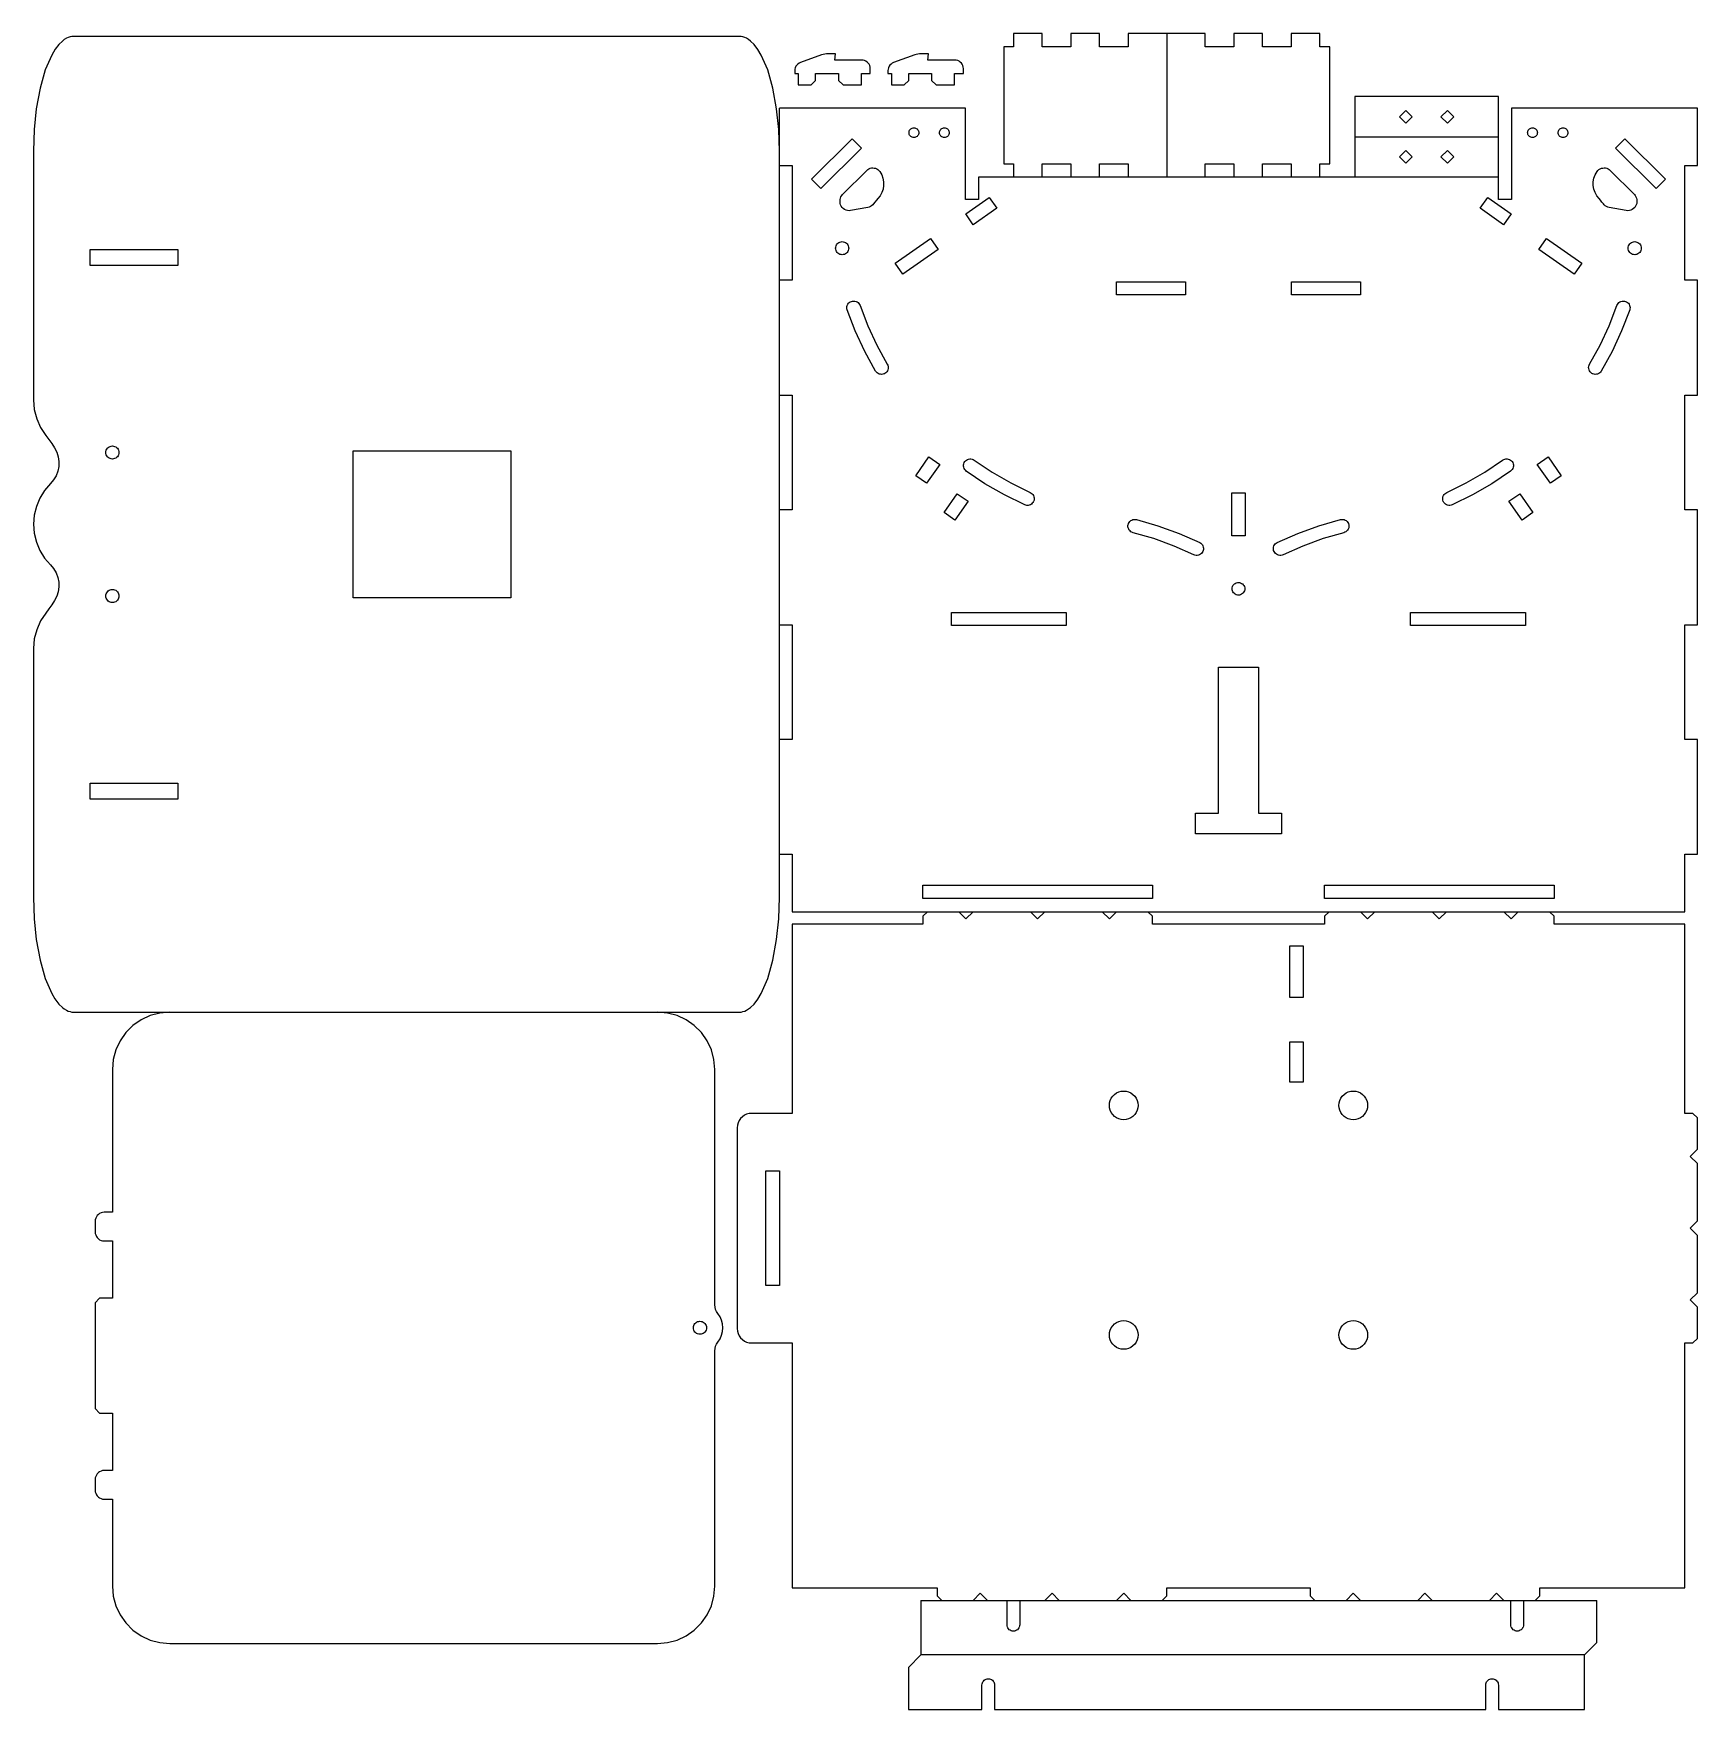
# Model space of a CAD drawing. Extents: x 1 to 369, y 1 to 372.
import ezdxf

# ---------------------------------------------------------------- set-up
doc = ezdxf.new("R2010")
doc.units = 0
doc.layers.add('SHEET_VIEW_1_DRAWING_1', color=7, linetype='CONTINUOUS')

msp = doc.modelspace()

# ---------------------------------------------------------------- linework, layer by layer
at = {"layer": 'SHEET_VIEW_1_DRAWING_1', "color": 5}
for p, q in [((8.67, 370.97), (8.27, 370.78)), ((9.09, 371.1), (8.67, 370.97)), ((9.49, 371.18), (9.09, 371.1)), ((9.89, 371.21), (9.49, 371.18)), ((157.21, 371.21), (9.89, 371.21)), ((157.61, 371.18), (157.21, 371.21)), ((158.01, 371.1), (157.61, 371.18)), ((158.43, 370.97), (158.01, 371.1)), ((158.83, 370.78), (158.43, 370.97)), ((224.27, 371.84), (217.92, 371.84)), ((217.92, 371.84), (217.92, 368.92)), ((224.27, 368.92), (224.27, 371.84)), ((230.62, 371.84), (230.62, 368.92)), ((236.97, 371.84), (230.62, 371.84)), ((236.97, 368.92), (236.97, 371.84)), ((251.83, 371.84), (243.32, 371.84)), ((243.32, 371.84), (243.32, 368.92)), ((251.83, 371.84), (251.83, 340.09)), ((260.33, 371.84), (251.83, 371.84)), ((260.33, 368.92), (260.33, 371.84)), ((273.03, 371.84), (266.68, 371.84)), ((266.68, 371.84), (266.68, 368.92)), ((273.03, 368.92), (273.03, 371.84)), ((285.73, 371.84), (279.38, 371.84)), ((279.38, 371.84), (279.38, 368.92)), ((285.73, 368.92), (285.73, 371.84)), ((5.8, 368.36), (5.03, 367.06)), ((6.62, 369.42), (5.8, 368.36)), ((7.39, 370.18), (6.62, 369.42)), ((7.81, 370.5), (7.39, 370.18)), ((8.27, 370.78), (7.81, 370.5)), ((159.28, 370.5), (158.83, 370.78)), ((159.71, 370.18), (159.28, 370.5)), ((160.48, 369.42), (159.71, 370.18)), ((161.35, 368.29), (160.48, 369.42)), ((162.07, 367.06), (161.35, 368.29)), ((175.77, 367.23), (175.42, 367.12)), ((176.14, 367.29), (175.77, 367.23)), ((176.5, 367.31), (176.14, 367.29)), ((178.48, 367.31), (176.5, 367.31)), ((178.36, 365.98), (178.48, 367.31)), ((196.4, 367.23), (196.04, 367.12)), ((196.76, 367.29), (196.4, 367.23)), ((197.13, 367.31), (196.76, 367.29)), ((199.1, 367.31), (197.13, 367.31)), ((198.98, 365.98), (199.1, 367.31)), ((215.76, 368.92), (215.76, 343.01)), ((217.92, 368.92), (215.76, 368.92)), ((230.62, 368.92), (224.27, 368.92)), ((243.32, 368.92), (236.97, 368.92)), ((266.68, 368.92), (260.33, 368.92)), ((279.38, 368.92), (273.03, 368.92)), ((287.89, 368.92), (285.73, 368.92)), ((287.89, 343.01), (287.89, 368.92)), ((3.6, 363.77), (2.45, 359.72)), ((5.03, 367.06), (3.6, 363.77)), ((163.5, 363.77), (162.07, 367.06)), ((164.64, 359.73), (163.5, 363.77)), ((169.53, 363.96), (169.5, 363.63)), ((169.5, 363.63), (169.5, 363)), ((169.61, 364.28), (169.53, 363.96)), ((169.75, 364.58), (169.61, 364.28)), ((169.94, 364.86), (169.75, 364.58)), ((170.18, 365.09), (169.94, 364.86)), ((170.45, 365.28), (170.18, 365.09)), ((170.75, 365.42), (170.45, 365.28)), ((175.42, 367.12), (170.75, 365.42)), ((184.29, 365.98), (178.36, 365.98)), ((184.62, 365.95), (184.29, 365.98)), ((184.95, 365.86), (184.62, 365.95)), ((185.25, 365.72), (184.95, 365.86)), ((185.52, 365.53), (185.25, 365.72)), ((185.75, 365.3), (185.52, 365.53)), ((185.94, 365.03), (185.75, 365.3)), ((186.08, 364.73), (185.94, 365.03)), ((186.17, 364.41), (186.08, 364.73)), ((186.2, 364.07), (186.17, 364.41)), ((186.2, 363), (186.2, 364.07)), ((190.15, 363.96), (190.12, 363.63)), ((190.12, 363.63), (190.12, 363)), ((190.24, 364.28), (190.15, 363.96)), ((190.38, 364.58), (190.24, 364.28)), ((190.57, 364.86), (190.38, 364.58)), ((190.8, 365.09), (190.57, 364.86)), ((191.07, 365.28), (190.8, 365.09)), ((191.38, 365.42), (191.07, 365.28)), ((196.04, 367.12), (191.38, 365.42)), ((204.92, 365.98), (198.98, 365.98)), ((205.25, 365.95), (204.92, 365.98)), ((205.57, 365.86), (205.25, 365.95)), ((205.87, 365.72), (205.57, 365.86)), ((206.14, 365.53), (205.87, 365.72)), ((206.38, 365.3), (206.14, 365.53)), ((206.57, 365.03), (206.38, 365.3)), ((206.71, 364.73), (206.57, 365.03)), ((206.79, 364.41), (206.71, 364.73)), ((206.82, 364.07), (206.79, 364.41)), ((206.82, 363), (206.82, 364.07)), ((2.45, 359.72), (1.62, 355.14)), ((165.48, 355.15), (164.64, 359.73)), ((169.5, 363), (170.28, 363)), ((170.28, 363), (170.28, 360.46)), ((170.28, 360.46), (173.09, 360.46)), ((173.09, 360.46), (174.09, 361.46)), ((174.09, 363), (179.17, 363)), ((174.09, 361.46), (174.09, 363)), ((179.17, 363), (179.17, 361.46)), ((179.17, 361.46), (180.17, 360.46)), ((180.17, 360.46), (184.25, 360.46)), ((184.25, 360.46), (184.25, 363)), ((184.25, 363), (186.2, 363)), ((190.12, 363), (190.91, 363)), ((190.91, 363), (190.91, 360.46)), ((190.91, 360.46), (193.72, 360.46)), ((193.72, 360.46), (194.72, 361.46)), ((194.72, 363), (199.79, 363)), ((194.72, 361.46), (194.72, 363)), ((199.79, 363), (199.79, 361.46)), ((199.79, 361.46), (200.79, 360.46)), ((200.79, 360.46), (204.87, 360.46)), ((204.87, 360.46), (204.87, 363)), ((204.87, 363), (206.82, 363)), ((325.22, 357.87), (293.47, 357.87)), ((293.47, 357.87), (293.47, 348.98)), ((325.22, 348.98), (325.22, 357.87)), ((1.62, 355.14), (1.16, 350.58)), ((165.94, 350.57), (165.48, 355.15)), ((207.26, 355.33), (166.1, 355.33)), ((166.1, 180.71), (166.1, 355.33)), ((207.26, 335.13), (207.26, 355.33)), ((303.34, 353.43), (304.76, 354.84)), ((304.76, 352.01), (303.34, 353.43)), ((304.76, 354.84), (306.17, 353.43)), ((306.17, 353.43), (304.76, 352.01)), ((312.52, 353.43), (313.94, 354.84)), ((313.94, 352.01), (312.52, 353.43)), ((313.94, 354.84), (315.35, 353.43)), ((315.35, 353.43), (313.94, 352.01)), ((369.3, 355.33), (328.14, 355.33)), ((328.14, 355.33), (328.14, 335.13)), ((369.3, 342.63), (369.3, 355.33)), ((1.16, 350.58), (1, 345.81)), ((166.1, 345.81), (165.94, 350.57)), ((194.78, 349.9), (194.79, 350.09)), ((194.79, 349.72), (194.78, 349.9)), ((194.79, 350.09), (194.84, 350.27)), ((194.84, 349.53), (194.79, 349.72)), ((194.84, 350.27), (194.92, 350.44)), ((194.92, 349.36), (194.84, 349.53)), ((194.92, 350.44), (195.03, 350.6)), ((195.03, 349.21), (194.92, 349.36)), ((195.03, 350.6), (195.16, 350.73)), ((195.16, 349.08), (195.03, 349.21)), ((195.16, 350.73), (195.32, 350.84)), ((195.32, 348.97), (195.16, 349.08)), ((195.32, 350.84), (195.49, 350.92)), ((195.49, 348.89), (195.32, 348.97)), ((195.49, 350.92), (195.67, 350.97)), ((195.67, 348.84), (195.49, 348.89)), ((195.67, 350.97), (195.86, 350.98)), ((195.86, 348.82), (195.67, 348.84)), ((195.86, 350.98), (196.05, 350.97)), ((196.05, 348.84), (195.86, 348.82)), ((196.05, 350.97), (196.23, 350.92)), ((196.23, 348.89), (196.05, 348.84)), ((196.23, 350.92), (196.4, 350.84)), ((196.4, 348.97), (196.23, 348.89)), ((196.4, 350.84), (196.55, 350.73)), ((196.55, 349.08), (196.4, 348.97)), ((196.55, 350.73), (196.68, 350.6)), ((196.68, 349.21), (196.55, 349.08)), ((196.68, 350.6), (196.79, 350.44)), ((196.79, 349.36), (196.68, 349.21)), ((196.79, 350.44), (196.87, 350.27)), ((196.87, 349.53), (196.79, 349.36)), ((196.87, 350.27), (196.92, 350.09)), ((196.92, 349.72), (196.87, 349.53)), ((196.92, 350.09), (196.94, 349.9)), ((196.94, 349.9), (196.92, 349.72)), ((201.53, 349.9), (201.55, 350.09)), ((201.55, 349.72), (201.53, 349.9)), ((201.55, 350.09), (201.6, 350.27)), ((201.6, 349.53), (201.55, 349.72)), ((201.6, 350.27), (201.68, 350.44)), ((201.68, 349.36), (201.6, 349.53)), ((201.68, 350.44), (201.79, 350.6)), ((201.79, 349.21), (201.68, 349.36)), ((201.79, 350.6), (201.92, 350.73)), ((201.92, 349.08), (201.79, 349.21)), ((201.92, 350.73), (202.07, 350.84)), ((202.07, 348.97), (201.92, 349.08)), ((202.07, 350.84), (202.24, 350.92)), ((202.24, 348.89), (202.07, 348.97)), ((202.24, 350.92), (202.43, 350.97)), ((202.43, 348.84), (202.24, 348.89)), ((202.43, 350.97), (202.61, 350.98)), ((202.61, 348.82), (202.43, 348.84)), ((202.61, 350.98), (202.8, 350.97)), ((202.8, 348.84), (202.61, 348.82)), ((202.8, 350.97), (202.98, 350.92)), ((202.98, 348.89), (202.8, 348.84)), ((202.98, 350.92), (203.15, 350.84)), ((203.15, 348.97), (202.98, 348.89)), ((203.15, 350.84), (203.31, 350.73)), ((203.31, 349.08), (203.15, 348.97)), ((203.31, 350.73), (203.44, 350.6)), ((203.44, 349.21), (203.31, 349.08)), ((203.44, 350.6), (203.55, 350.44)), ((203.55, 349.36), (203.44, 349.21)), ((203.55, 350.44), (203.63, 350.27)), ((203.63, 349.53), (203.55, 349.36)), ((203.63, 350.27), (203.68, 350.09)), ((203.68, 349.72), (203.63, 349.53)), ((203.68, 350.09), (203.69, 349.9)), ((203.69, 349.9), (203.68, 349.72)), ((293.47, 348.98), (293.47, 340.09)), ((293.47, 348.98), (325.22, 348.98)), ((325.22, 340.09), (325.22, 348.98)), ((331.71, 349.9), (331.72, 350.09)), ((331.72, 349.72), (331.71, 349.9)), ((331.72, 350.09), (331.77, 350.27)), ((331.77, 349.53), (331.72, 349.72)), ((331.77, 350.27), (331.85, 350.44)), ((331.85, 349.36), (331.77, 349.53)), ((331.85, 350.44), (331.96, 350.6)), ((331.96, 349.21), (331.85, 349.36)), ((331.96, 350.6), (332.09, 350.73)), ((332.09, 349.08), (331.96, 349.21)), ((332.09, 350.73), (332.25, 350.84)), ((332.25, 348.97), (332.09, 349.08)), ((332.25, 350.84), (332.42, 350.92)), ((332.42, 348.89), (332.25, 348.97)), ((332.42, 350.92), (332.6, 350.97)), ((332.6, 348.84), (332.42, 348.89)), ((332.6, 350.97), (332.79, 350.98)), ((332.79, 348.82), (332.6, 348.84)), ((332.79, 350.98), (332.97, 350.97)), ((332.97, 348.84), (332.79, 348.82)), ((332.97, 350.97), (333.16, 350.92)), ((333.16, 348.89), (332.97, 348.84)), ((333.16, 350.92), (333.33, 350.84)), ((333.33, 348.97), (333.16, 348.89)), ((333.33, 350.84), (333.48, 350.73)), ((333.48, 349.08), (333.33, 348.97)), ((333.48, 350.73), (333.61, 350.6)), ((333.61, 349.21), (333.48, 349.08)), ((333.61, 350.6), (333.72, 350.44)), ((333.72, 349.36), (333.61, 349.21)), ((333.72, 350.44), (333.8, 350.27)), ((333.8, 349.53), (333.72, 349.36)), ((333.8, 350.27), (333.85, 350.09)), ((333.85, 349.72), (333.8, 349.53)), ((333.85, 350.09), (333.87, 349.9)), ((333.87, 349.9), (333.85, 349.72)), ((338.46, 349.9), (338.48, 350.09)), ((338.48, 349.72), (338.46, 349.9)), ((338.48, 350.09), (338.53, 350.27)), ((338.53, 349.53), (338.48, 349.72)), ((338.53, 350.27), (338.61, 350.44)), ((338.61, 349.36), (338.53, 349.53)), ((338.61, 350.44), (338.72, 350.6)), ((338.72, 349.21), (338.61, 349.36)), ((338.72, 350.6), (338.85, 350.73)), ((338.85, 349.08), (338.72, 349.21)), ((338.85, 350.73), (339, 350.84)), ((339, 348.97), (338.85, 349.08)), ((339, 350.84), (339.17, 350.92)), ((339.17, 348.89), (339, 348.97)), ((339.17, 350.92), (339.35, 350.97)), ((339.35, 348.84), (339.17, 348.89)), ((339.35, 350.97), (339.54, 350.98)), ((339.54, 348.82), (339.35, 348.84)), ((339.54, 350.98), (339.73, 350.97)), ((339.73, 348.84), (339.54, 348.82)), ((339.73, 350.97), (339.91, 350.92)), ((339.91, 348.89), (339.73, 348.84)), ((339.91, 350.92), (340.08, 350.84)), ((340.08, 348.97), (339.91, 348.89)), ((340.08, 350.84), (340.24, 350.73)), ((340.24, 349.08), (340.08, 348.97)), ((340.24, 350.73), (340.37, 350.6)), ((340.37, 349.21), (340.24, 349.08)), ((340.37, 350.6), (340.48, 350.44)), ((340.48, 349.36), (340.37, 349.21)), ((340.48, 350.44), (340.56, 350.27)), ((340.56, 349.53), (340.48, 349.36)), ((340.56, 350.27), (340.61, 350.09)), ((340.61, 349.72), (340.56, 349.53)), ((340.61, 350.09), (340.62, 349.9)), ((340.62, 349.9), (340.61, 349.72)), ((1, 345.81), (1, 290.75)), ((173.21, 339.59), (182.19, 348.57)), ((184.25, 346.5), (175.27, 337.52)), ((182.19, 348.57), (184.25, 346.5)), ((303.34, 344.54), (304.76, 345.95)), ((304.76, 345.95), (306.17, 344.54)), ((312.52, 344.54), (313.94, 345.95)), ((313.94, 345.95), (315.35, 344.54)), ((351.15, 346.5), (353.21, 348.57)), ((360.13, 337.52), (351.15, 346.5)), ((353.21, 348.57), (362.19, 339.59)), ((166.1, 342.63), (168.89, 342.63)), ((168.89, 342.63), (168.89, 317.23)), ((180.07, 336.21), (185.41, 341.55)), ((185.41, 341.55), (185.64, 341.75)), ((185.64, 341.75), (185.9, 341.9)), ((185.9, 341.9), (186.18, 342.02)), ((186.18, 342.02), (186.48, 342.09)), ((186.48, 342.09), (186.78, 342.11)), ((186.78, 342.11), (187.08, 342.08)), ((187.08, 342.08), (187.37, 342.01)), ((187.37, 342.01), (187.65, 341.89)), ((187.65, 341.89), (187.9, 341.73)), ((187.9, 341.73), (188.13, 341.53)), ((188.13, 341.53), (188.32, 341.3)), ((188.32, 341.3), (188.73, 340.59)), ((215.76, 343.01), (217.92, 343.01)), ((217.92, 343.01), (217.92, 340.09)), ((224.27, 340.09), (224.27, 343.01)), ((224.27, 343.01), (230.62, 343.01)), ((230.62, 343.01), (230.62, 340.09)), ((236.97, 343.01), (243.32, 343.01)), ((236.97, 340.09), (236.97, 343.01)), ((243.32, 343.01), (243.32, 340.09)), ((260.33, 343.01), (266.68, 343.01)), ((260.33, 340.09), (260.33, 343.01)), ((266.68, 343.01), (266.68, 340.09)), ((273.03, 340.09), (273.03, 343.01)), ((273.03, 343.01), (279.38, 343.01)), ((279.38, 343.01), (279.38, 340.09)), ((285.73, 340.09), (285.73, 343.01)), ((285.73, 343.01), (287.89, 343.01)), ((304.76, 343.12), (303.34, 344.54)), ((306.17, 344.54), (304.76, 343.12)), ((313.94, 343.12), (312.52, 344.54)), ((315.35, 344.54), (313.94, 343.12)), ((346.67, 340.59), (347.08, 341.3)), ((347.08, 341.3), (347.27, 341.53)), ((347.27, 341.53), (347.5, 341.73)), ((347.5, 341.73), (347.75, 341.89)), ((347.75, 341.89), (348.03, 342.01)), ((348.03, 342.01), (348.32, 342.08)), ((348.32, 342.08), (348.62, 342.11)), ((348.62, 342.11), (348.92, 342.09)), ((348.92, 342.09), (349.22, 342.02)), ((349.22, 342.02), (349.5, 341.9)), ((349.5, 341.9), (349.76, 341.75)), ((349.76, 341.75), (349.99, 341.55)), ((349.99, 341.55), (355.33, 336.21)), ((366.51, 342.63), (369.3, 342.63)), ((366.51, 317.23), (366.51, 342.63)), ((175.27, 337.52), (173.21, 339.59)), ((188.73, 340.59), (189.01, 339.83)), ((189.01, 339.83), (189.16, 339.04)), ((189.17, 338.23), (189.04, 337.43)), ((189.16, 339.04), (189.17, 338.23)), ((325.22, 340.09), (210.18, 340.09)), ((210.18, 340.09), (210.18, 335.13)), ((325.22, 335.13), (325.22, 340.09)), ((346.23, 338.23), (346.24, 339.04)), ((346.36, 337.43), (346.23, 338.23)), ((346.24, 339.04), (346.39, 339.83)), ((346.39, 339.83), (346.67, 340.59)), ((362.19, 339.59), (360.13, 337.52)), ((179.51, 334.84), (179.54, 335.14)), ((179.52, 334.76), (179.51, 334.84)), ((179.52, 334.69), (179.52, 334.76)), ((179.52, 334.61), (179.52, 334.69)), ((179.55, 334.26), (179.52, 334.61)), ((179.54, 335.14), (179.6, 335.44)), ((179.65, 333.93), (179.55, 334.26)), ((179.6, 335.44), (179.72, 335.72)), ((179.8, 333.62), (179.65, 333.93)), ((179.72, 335.72), (179.88, 335.98)), ((179.88, 335.98), (180.07, 336.21)), ((186.74, 333.91), (186.51, 333.7)), ((186.94, 334.15), (186.74, 333.91)), ((187.24, 334.55), (186.94, 334.15)), ((187.56, 334.94), (187.24, 334.55)), ((187.89, 335.31), (187.56, 334.94)), ((188.4, 335.95), (187.89, 335.31)), ((188.78, 336.66), (188.4, 335.95)), ((189.04, 337.43), (188.78, 336.66)), ((210.18, 335.13), (207.26, 335.13)), ((207.34, 331.93), (212.54, 335.57)), ((212.54, 335.57), (214.21, 333.18)), ((321.19, 333.18), (322.86, 335.57)), ((322.86, 335.57), (328.06, 331.93)), ((328.14, 335.13), (325.22, 335.13)), ((346.62, 336.66), (346.36, 337.43)), ((347, 335.95), (346.62, 336.66)), ((347.51, 335.31), (347, 335.95)), ((347.84, 334.94), (347.51, 335.31)), ((348.16, 334.55), (347.84, 334.94)), ((348.46, 334.15), (348.16, 334.55)), ((348.66, 333.91), (348.46, 334.15)), ((348.89, 333.7), (348.66, 333.91)), ((355.33, 336.21), (355.52, 335.98)), ((355.52, 335.98), (355.68, 335.72)), ((355.75, 333.93), (355.6, 333.62)), ((355.68, 335.72), (355.8, 335.44)), ((355.85, 334.26), (355.75, 333.93)), ((355.8, 335.44), (355.86, 335.14)), ((355.88, 334.61), (355.85, 334.26)), ((355.86, 335.14), (355.89, 334.84)), ((355.89, 334.84), (355.88, 334.76)), ((355.88, 334.76), (355.88, 334.69)), ((355.88, 334.69), (355.88, 334.61)), ((180, 333.34), (179.8, 333.62)), ((180.24, 333.1), (180, 333.34)), ((180.53, 332.9), (180.24, 333.1)), ((180.84, 332.76), (180.53, 332.9)), ((181.18, 332.67), (180.84, 332.76)), ((181.52, 332.64), (181.18, 332.67)), ((181.86, 332.67), (181.52, 332.64)), ((185.66, 333.34), (181.86, 332.67)), ((185.96, 333.42), (185.66, 333.34)), ((186.24, 333.54), (185.96, 333.42)), ((186.51, 333.7), (186.24, 333.54)), ((209.01, 329.54), (207.34, 331.93)), ((214.21, 333.18), (209.01, 329.54)), ((326.39, 329.54), (321.19, 333.18)), ((328.06, 331.93), (326.39, 329.54)), ((349.16, 333.54), (348.89, 333.7)), ((349.44, 333.42), (349.16, 333.54)), ((349.74, 333.34), (349.44, 333.42)), ((353.54, 332.67), (349.74, 333.34)), ((353.88, 332.64), (353.54, 332.67)), ((354.22, 332.67), (353.88, 332.64)), ((354.56, 332.76), (354.22, 332.67)), ((354.87, 332.9), (354.56, 332.76)), ((355.16, 333.1), (354.87, 332.9)), ((355.4, 333.34), (355.16, 333.1)), ((355.6, 333.62), (355.4, 333.34)), ((191.73, 321), (199.53, 326.47)), ((199.53, 326.47), (201.21, 324.07)), ((334.19, 324.07), (335.87, 326.47)), ((335.87, 326.47), (343.67, 321)), ((13.51, 324.08), (32.94, 324.08)), ((13.51, 320.52), (13.51, 324.08)), ((32.94, 324.08), (32.94, 320.52)), ((178.54, 324.34), (178.56, 324.59)), ((178.56, 324.09), (178.54, 324.34)), ((178.56, 324.59), (178.63, 324.83)), ((178.63, 323.84), (178.56, 324.09)), ((178.63, 324.83), (178.74, 325.06)), ((178.74, 323.61), (178.63, 323.84)), ((178.74, 325.06), (178.88, 325.27)), ((178.88, 323.41), (178.74, 323.61)), ((178.88, 325.27), (179.06, 325.45)), ((179.06, 323.23), (178.88, 323.41)), ((179.06, 325.45), (179.27, 325.59)), ((179.27, 323.08), (179.06, 323.23)), ((179.27, 325.59), (179.5, 325.7)), ((179.5, 322.98), (179.27, 323.08)), ((179.5, 325.7), (179.74, 325.77)), ((179.74, 322.91), (179.5, 322.98)), ((179.74, 325.77), (179.99, 325.79)), ((179.99, 322.89), (179.74, 322.91)), ((179.99, 325.79), (180.24, 325.77)), ((180.24, 322.91), (179.99, 322.89)), ((180.24, 325.77), (180.49, 325.7)), ((180.49, 322.98), (180.24, 322.91)), ((180.49, 325.7), (180.72, 325.59)), ((180.72, 323.08), (180.49, 322.98)), ((180.72, 325.59), (180.92, 325.45)), ((180.92, 323.23), (180.72, 323.08)), ((180.92, 325.45), (181.1, 325.27)), ((181.1, 323.41), (180.92, 323.23)), ((181.1, 325.27), (181.25, 325.06)), ((181.25, 323.61), (181.1, 323.41)), ((181.25, 325.06), (181.35, 324.83)), ((181.35, 323.84), (181.25, 323.61)), ((181.35, 324.83), (181.42, 324.59)), ((181.42, 324.09), (181.35, 323.84)), ((181.42, 324.59), (181.44, 324.34)), ((181.44, 324.34), (181.42, 324.09)), ((201.21, 324.07), (193.41, 318.61)), ((341.99, 318.61), (334.19, 324.07)), ((353.96, 324.34), (353.98, 324.59)), ((353.98, 324.09), (353.96, 324.34)), ((353.98, 324.59), (354.05, 324.83)), ((354.05, 323.84), (353.98, 324.09)), ((354.05, 324.83), (354.15, 325.06)), ((354.15, 323.61), (354.05, 323.84)), ((354.15, 325.06), (354.3, 325.27)), ((354.3, 323.41), (354.15, 323.61)), ((354.3, 325.27), (354.48, 325.45)), ((354.48, 323.23), (354.3, 323.41)), ((354.48, 325.45), (354.68, 325.59)), ((354.68, 323.08), (354.48, 323.23)), ((354.68, 325.59), (354.91, 325.7)), ((354.91, 322.98), (354.68, 323.08)), ((354.91, 325.7), (355.16, 325.77)), ((355.16, 322.91), (354.91, 322.98)), ((355.16, 325.77), (355.41, 325.79)), ((355.41, 322.89), (355.16, 322.91)), ((355.41, 325.79), (355.66, 325.77)), ((355.66, 322.91), (355.41, 322.89)), ((355.66, 325.77), (355.9, 325.7)), ((355.9, 322.98), (355.66, 322.91)), ((355.9, 325.7), (356.13, 325.59)), ((356.13, 323.08), (355.9, 322.98)), ((356.13, 325.59), (356.34, 325.45)), ((356.34, 323.23), (356.13, 323.08)), ((356.34, 325.45), (356.52, 325.27)), ((356.52, 323.41), (356.34, 323.23)), ((356.52, 325.27), (356.66, 325.06)), ((356.66, 323.61), (356.52, 323.41)), ((356.66, 325.06), (356.77, 324.83)), ((356.77, 323.84), (356.66, 323.61)), ((356.77, 324.83), (356.84, 324.59)), ((356.84, 324.09), (356.77, 323.84)), ((356.84, 324.59), (356.86, 324.34)), ((356.86, 324.34), (356.84, 324.09)), ((32.94, 320.52), (13.51, 320.52)), ((193.41, 318.61), (191.73, 321)), ((343.67, 321), (341.99, 318.61)), ((168.89, 317.23), (166.1, 317.23)), ((240.71, 316.92), (255.95, 316.92)), ((240.71, 314), (240.71, 316.92)), ((255.95, 316.92), (255.95, 314)), ((279.45, 316.92), (294.69, 316.92)), ((279.45, 314), (279.45, 316.92)), ((294.69, 316.92), (294.69, 314)), ((369.3, 317.23), (366.51, 317.23)), ((369.3, 291.83), (369.3, 317.23)), ((181.05, 311.44), (181.12, 311.69)), ((181.12, 311.69), (181.23, 311.93)), ((181.23, 311.93), (181.39, 312.14)), ((181.39, 312.14), (181.57, 312.32)), ((181.57, 312.32), (181.79, 312.47)), ((181.79, 312.47), (182.03, 312.57)), ((182.03, 312.57), (182.28, 312.64)), ((182.28, 312.64), (182.54, 312.65)), ((182.54, 312.65), (182.8, 312.63)), ((182.8, 312.63), (183.06, 312.56)), ((183.06, 312.56), (183.29, 312.44)), ((183.29, 312.44), (183.5, 312.29)), ((183.5, 312.29), (183.68, 312.1)), ((183.68, 312.1), (183.83, 311.88)), ((183.83, 311.88), (183.94, 311.64)), ((183.94, 311.64), (185.65, 307.19)), ((255.95, 314), (240.71, 314)), ((294.69, 314), (279.45, 314)), ((349.75, 307.19), (351.46, 311.64)), ((351.46, 311.64), (351.57, 311.88)), ((351.57, 311.88), (351.72, 312.1)), ((351.72, 312.1), (351.9, 312.29)), ((351.9, 312.29), (352.11, 312.44)), ((352.11, 312.44), (352.34, 312.56)), ((352.34, 312.56), (352.6, 312.63)), ((352.6, 312.63), (352.86, 312.65)), ((352.86, 312.65), (353.12, 312.64)), ((353.12, 312.64), (353.37, 312.57)), ((353.37, 312.57), (353.61, 312.47)), ((353.61, 312.47), (353.83, 312.32)), ((353.83, 312.32), (354.01, 312.14)), ((354.01, 312.14), (354.17, 311.93)), ((354.17, 311.93), (354.28, 311.69)), ((354.28, 311.69), (354.35, 311.44)), ((181.02, 311.18), (181.05, 311.44)), ((181.04, 310.92), (181.02, 311.18)), ((181.1, 310.67), (181.04, 310.92)), ((182.89, 306.02), (181.1, 310.67)), ((354.3, 310.67), (352.51, 306.02)), ((354.36, 310.92), (354.3, 310.67)), ((354.35, 311.44), (354.38, 311.18)), ((354.38, 311.18), (354.36, 310.92)), ((184.99, 301.5), (182.89, 306.02)), ((185.65, 307.19), (187.66, 302.87)), ((347.74, 302.87), (349.75, 307.19)), ((352.51, 306.02), (350.41, 301.5)), ((187.4, 297.15), (184.99, 301.5)), ((187.66, 302.87), (189.98, 298.69)), ((345.42, 298.69), (347.74, 302.87)), ((350.41, 301.5), (348, 297.15)), ((187.56, 296.94), (187.4, 297.15)), ((187.75, 296.75), (187.56, 296.94)), ((187.96, 296.61), (187.75, 296.75)), ((189.67, 296.79), (189.46, 296.63)), ((189.86, 296.98), (189.67, 296.79)), ((190, 297.19), (189.86, 296.98)), ((189.98, 298.69), (190.09, 298.46)), ((190.11, 297.43), (190, 297.19)), ((190.09, 298.46), (190.16, 298.21)), ((190.17, 297.69), (190.11, 297.43)), ((190.16, 298.21), (190.19, 297.95)), ((190.19, 297.95), (190.17, 297.69)), ((345.21, 297.95), (345.24, 298.21)), ((345.23, 297.69), (345.21, 297.95)), ((345.29, 297.43), (345.23, 297.69)), ((345.24, 298.21), (345.31, 298.46)), ((345.4, 297.19), (345.29, 297.43)), ((345.31, 298.46), (345.42, 298.69)), ((345.54, 296.98), (345.4, 297.19)), ((345.73, 296.79), (345.54, 296.98)), ((345.94, 296.63), (345.73, 296.79)), ((347.65, 296.75), (347.44, 296.61)), ((347.84, 296.94), (347.65, 296.75)), ((348, 297.15), (347.84, 296.94)), ((188.2, 296.5), (187.96, 296.61)), ((188.46, 296.44), (188.2, 296.5)), ((188.72, 296.42), (188.46, 296.44)), ((188.98, 296.45), (188.72, 296.42)), ((189.23, 296.52), (188.98, 296.45)), ((189.32, 296.56), (189.23, 296.52)), ((189.46, 296.63), (189.32, 296.56)), ((346.08, 296.56), (345.94, 296.63)), ((346.17, 296.52), (346.08, 296.56)), ((346.42, 296.45), (346.17, 296.52)), ((346.68, 296.42), (346.42, 296.45)), ((346.94, 296.44), (346.68, 296.42)), ((347.2, 296.5), (346.94, 296.44)), ((347.44, 296.61), (347.2, 296.5)), ((1, 290.75), (1.18, 288.64)), ((166.1, 291.83), (168.89, 291.83)), ((168.89, 291.83), (168.89, 266.43)), ((366.51, 291.83), (369.3, 291.83)), ((366.51, 266.43), (366.51, 291.83)), ((1.18, 288.64), (1.7, 286.59)), ((1.7, 286.59), (2.56, 284.66)), ((2.56, 284.66), (3.72, 282.9)), ((3.72, 282.9), (4.4, 282)), ((4.4, 282), (5.04, 281.09)), ((5.04, 281.09), (5.65, 280.15)), ((5.65, 280.15), (6.15, 279.2)), ((6.15, 279.2), (6.47, 278.18)), ((6.47, 278.18), (6.62, 277.12)), ((17.01, 279.13), (17.03, 279.38)), ((17.03, 278.88), (17.01, 279.13)), ((17.03, 279.38), (17.1, 279.63)), ((17.1, 278.63), (17.03, 278.88)), ((17.1, 279.63), (17.21, 279.86)), ((17.21, 278.41), (17.1, 278.63)), ((17.21, 279.86), (17.35, 280.06)), ((17.35, 278.2), (17.21, 278.41)), ((17.35, 280.06), (17.53, 280.24)), ((17.53, 278.02), (17.35, 278.2)), ((17.53, 280.24), (17.74, 280.39)), ((17.74, 280.39), (17.97, 280.49)), ((17.97, 280.49), (18.21, 280.56)), ((18.21, 280.56), (18.46, 280.58)), ((18.46, 280.58), (18.71, 280.56)), ((18.71, 280.56), (18.96, 280.49)), ((18.96, 280.49), (19.19, 280.39)), ((19.19, 280.39), (19.39, 280.24)), ((19.39, 280.24), (19.57, 280.06)), ((19.57, 278.2), (19.39, 278.02)), ((19.57, 280.06), (19.72, 279.86)), ((19.72, 278.41), (19.57, 278.2)), ((19.72, 279.86), (19.83, 279.63)), ((19.83, 278.63), (19.72, 278.41)), ((19.83, 279.63), (19.89, 279.38)), ((19.89, 278.88), (19.83, 278.63)), ((19.89, 279.38), (19.91, 279.13)), ((19.91, 279.13), (19.89, 278.88)), ((71.73, 247), (71.73, 279.51)), ((71.73, 279.51), (106.66, 279.51)), ((106.66, 279.51), (106.66, 247)), ((196.26, 274), (199.18, 278.16)), ((199.18, 278.16), (201.57, 276.48)), ((333.83, 276.48), (336.22, 278.16)), ((336.22, 278.16), (339.14, 274)), ((6.38, 275), (5.99, 274)), ((6.59, 276.05), (6.38, 275)), ((6.62, 277.12), (6.59, 276.05)), ((17.74, 277.87), (17.53, 278.02)), ((17.97, 277.77), (17.74, 277.87)), ((18.21, 277.7), (17.97, 277.77)), ((18.46, 277.68), (18.21, 277.7)), ((18.71, 277.7), (18.46, 277.68)), ((18.96, 277.77), (18.71, 277.7)), ((19.19, 277.87), (18.96, 277.77)), ((19.39, 278.02), (19.19, 277.87)), ((201.57, 276.48), (198.66, 272.32)), ((206.85, 276.39), (206.9, 276.64)), ((206.85, 276.12), (206.85, 276.39)), ((206.89, 275.87), (206.85, 276.12)), ((206.97, 275.62), (206.89, 275.87)), ((206.9, 276.64), (207, 276.89)), ((207.1, 275.39), (206.97, 275.62)), ((207, 276.89), (207.13, 277.11)), ((207.27, 275.19), (207.1, 275.39)), ((207.13, 277.11), (207.3, 277.31)), ((207.46, 275.02), (207.27, 275.19)), ((207.3, 277.31), (207.51, 277.47)), ((211.59, 272.23), (207.46, 275.02)), ((207.51, 277.47), (207.73, 277.6)), ((207.73, 277.6), (207.98, 277.68)), ((207.98, 277.68), (208.24, 277.73)), ((208.24, 277.73), (208.5, 277.72)), ((208.5, 277.72), (208.76, 277.67)), ((208.76, 277.67), (209, 277.58)), ((209, 277.58), (209.23, 277.44)), ((209.23, 277.44), (213.18, 274.77)), ((213.18, 274.77), (217.31, 272.39)), ((318.09, 272.39), (322.22, 274.77)), ((322.22, 274.77), (326.17, 277.44)), ((327.94, 275.02), (323.81, 272.23)), ((326.17, 277.44), (326.4, 277.58)), ((326.4, 277.58), (326.64, 277.67)), ((326.64, 277.67), (326.9, 277.72)), ((326.9, 277.72), (327.16, 277.73)), ((327.16, 277.73), (327.42, 277.68)), ((327.42, 277.68), (327.67, 277.6)), ((327.67, 277.6), (327.89, 277.47)), ((327.89, 277.47), (328.1, 277.31)), ((328.13, 275.19), (327.94, 275.02)), ((328.1, 277.31), (328.27, 277.11)), ((328.3, 275.39), (328.13, 275.19)), ((328.27, 277.11), (328.4, 276.89)), ((328.43, 275.62), (328.3, 275.39)), ((328.4, 276.89), (328.5, 276.64)), ((328.51, 275.87), (328.43, 275.62)), ((328.5, 276.64), (328.55, 276.39)), ((328.55, 276.12), (328.51, 275.87)), ((328.55, 276.39), (328.55, 276.12)), ((336.74, 272.32), (333.83, 276.48)), ((3.45, 270.75), (2.4, 269.05)), ((4.75, 272.27), (3.45, 270.75)), ((5.45, 273.08), (4.75, 272.27)), ((5.99, 274), (5.45, 273.08)), ((198.66, 272.32), (196.26, 274)), ((215.91, 269.74), (211.59, 272.23)), ((217.31, 272.39), (221.6, 270.3)), ((313.8, 270.3), (318.09, 272.39)), ((323.81, 272.23), (319.49, 269.74)), ((339.14, 274), (336.74, 272.32)), ((1.63, 267.2), (1.16, 265.25)), ((2.4, 269.05), (1.63, 267.2)), ((202.54, 265.86), (205.45, 270.02)), ((207.85, 268.35), (204.93, 264.19)), ((205.45, 270.02), (207.85, 268.35)), ((220.38, 267.56), (215.91, 269.74)), ((220.63, 267.47), (220.38, 267.56)), ((220.89, 267.43), (220.63, 267.47)), ((221.15, 267.44), (220.89, 267.43)), ((221.4, 267.49), (221.15, 267.44)), ((221.65, 267.58), (221.4, 267.49)), ((221.6, 270.3), (221.83, 270.17)), ((221.87, 267.71), (221.65, 267.58)), ((221.83, 270.17), (222.03, 270.01)), ((222.07, 267.89), (221.87, 267.71)), ((222.03, 270.01), (222.2, 269.81)), ((222.23, 268.09), (222.07, 267.89)), ((222.2, 269.81), (222.34, 269.59)), ((222.29, 268.18), (222.23, 268.09)), ((222.36, 268.32), (222.29, 268.18)), ((222.34, 269.59), (222.43, 269.34)), ((222.45, 268.56), (222.36, 268.32)), ((222.43, 269.34), (222.48, 269.08)), ((222.49, 268.82), (222.45, 268.56)), ((222.48, 269.08), (222.49, 268.82)), ((266.24, 270.23), (269.16, 270.23)), ((266.24, 260.71), (266.24, 270.23)), ((269.16, 270.23), (269.16, 260.71)), ((312.91, 268.82), (312.92, 269.08)), ((312.95, 268.56), (312.91, 268.82)), ((312.92, 269.08), (312.97, 269.34)), ((313.04, 268.32), (312.95, 268.56)), ((312.97, 269.34), (313.06, 269.59)), ((313.11, 268.18), (313.04, 268.32)), ((313.06, 269.59), (313.2, 269.81)), ((313.17, 268.09), (313.11, 268.18)), ((313.33, 267.89), (313.17, 268.09)), ((313.2, 269.81), (313.37, 270.01)), ((313.53, 267.71), (313.33, 267.89)), ((313.37, 270.01), (313.57, 270.17)), ((313.75, 267.58), (313.53, 267.71)), ((313.57, 270.17), (313.8, 270.3)), ((314, 267.49), (313.75, 267.58)), ((314.25, 267.44), (314, 267.49)), ((314.51, 267.43), (314.25, 267.44)), ((314.77, 267.47), (314.51, 267.43)), ((315.02, 267.56), (314.77, 267.47)), ((319.49, 269.74), (315.02, 267.56)), ((327.55, 268.35), (329.95, 270.02)), ((330.47, 264.19), (327.55, 268.35)), ((329.95, 270.02), (332.86, 265.86)), ((1.16, 265.25), (1, 263.26)), ((168.89, 266.43), (166.1, 266.43)), ((204.93, 264.19), (202.54, 265.86)), ((243.29, 263.21), (243.33, 263.36)), ((243.33, 263.36), (243.37, 263.45)), ((243.37, 263.45), (243.5, 263.68)), ((243.5, 263.68), (243.67, 263.89)), ((243.67, 263.89), (243.86, 264.06)), ((243.86, 264.06), (244.09, 264.19)), ((244.09, 264.19), (244.33, 264.29)), ((244.33, 264.29), (244.59, 264.34)), ((244.59, 264.34), (244.85, 264.34)), ((244.85, 264.34), (245.11, 264.3)), ((245.11, 264.3), (249.89, 262.93)), ((285.51, 262.93), (290.29, 264.3)), ((290.29, 264.3), (290.55, 264.34)), ((290.55, 264.34), (290.81, 264.34)), ((290.81, 264.34), (291.07, 264.29)), ((291.07, 264.29), (291.31, 264.19)), ((291.31, 264.19), (291.54, 264.06)), ((291.54, 264.06), (291.73, 263.89)), ((291.73, 263.89), (291.9, 263.68)), ((291.9, 263.68), (292.03, 263.45)), ((292.03, 263.45), (292.07, 263.36)), ((292.07, 263.36), (292.11, 263.21)), ((332.86, 265.86), (330.47, 264.19)), ((369.3, 266.43), (366.51, 266.43)), ((369.3, 241.03), (369.3, 266.43)), ((1, 263.26), (1.16, 261.26)), ((1.16, 261.26), (1.63, 259.31)), ((243.25, 262.95), (243.29, 263.21)), ((243.25, 262.69), (243.25, 262.95)), ((243.3, 262.43), (243.25, 262.69)), ((243.4, 262.19), (243.3, 262.43)), ((243.53, 261.96), (243.4, 262.19)), ((243.7, 261.77), (243.53, 261.96)), ((243.91, 261.6), (243.7, 261.77)), ((244.13, 261.47), (243.91, 261.6)), ((244.38, 261.39), (244.13, 261.47)), ((248.97, 260.07), (244.38, 261.39)), ((253.45, 258.44), (248.97, 260.07)), ((249.89, 262.93), (254.57, 261.22)), ((254.57, 261.22), (259.12, 259.2)), ((269.16, 260.71), (266.24, 260.71)), ((276.28, 259.2), (280.83, 261.22)), ((280.83, 261.22), (285.51, 262.93)), ((286.43, 260.07), (281.95, 258.44)), ((291.02, 261.39), (286.43, 260.07)), ((291.27, 261.47), (291.02, 261.39)), ((291.49, 261.6), (291.27, 261.47)), ((291.7, 261.77), (291.49, 261.6)), ((291.87, 261.96), (291.7, 261.77)), ((292, 262.19), (291.87, 261.96)), ((292.1, 262.43), (292, 262.19)), ((292.15, 262.69), (292.1, 262.43)), ((292.11, 263.21), (292.15, 262.95)), ((292.15, 262.95), (292.15, 262.69)), ((1.63, 259.31), (2.4, 257.46)), ((2.4, 257.46), (3.45, 255.76)), ((257.81, 256.5), (253.45, 258.44)), ((258.05, 256.41), (257.81, 256.5)), ((258.31, 256.36), (258.05, 256.41)), ((258.57, 256.35), (258.31, 256.36)), ((258.83, 256.39), (258.57, 256.35)), ((259.08, 256.48), (258.83, 256.39)), ((259.3, 256.61), (259.08, 256.48)), ((259.12, 259.2), (259.35, 259.06)), ((259.51, 256.77), (259.3, 256.61)), ((259.35, 259.06), (259.55, 258.89)), ((259.68, 256.97), (259.51, 256.77)), ((259.55, 258.89), (259.71, 258.69)), ((259.81, 257.19), (259.68, 256.97)), ((259.71, 258.69), (259.84, 258.46)), ((259.91, 257.44), (259.81, 257.19)), ((259.84, 258.46), (259.92, 258.21)), ((259.96, 257.69), (259.91, 257.44)), ((259.92, 258.21), (259.96, 257.96)), ((259.96, 257.96), (259.96, 257.69)), ((275.44, 257.96), (275.48, 258.21)), ((275.44, 257.69), (275.44, 257.96)), ((275.49, 257.44), (275.44, 257.69)), ((275.48, 258.21), (275.56, 258.46)), ((275.59, 257.19), (275.49, 257.44)), ((275.56, 258.46), (275.69, 258.69)), ((275.72, 256.97), (275.59, 257.19)), ((275.69, 258.69), (275.85, 258.89)), ((275.89, 256.77), (275.72, 256.97)), ((275.85, 258.89), (276.05, 259.06)), ((276.1, 256.61), (275.89, 256.77)), ((276.05, 259.06), (276.28, 259.2)), ((276.32, 256.48), (276.1, 256.61)), ((276.57, 256.39), (276.32, 256.48)), ((276.83, 256.35), (276.57, 256.39)), ((277.09, 256.36), (276.83, 256.35)), ((277.35, 256.41), (277.09, 256.36)), ((277.59, 256.5), (277.35, 256.41)), ((281.95, 258.44), (277.59, 256.5)), ((3.45, 255.76), (4.75, 254.24)), ((4.75, 254.24), (5.45, 253.43)), ((5.45, 253.43), (5.99, 252.51)), ((5.99, 252.51), (6.38, 251.51)), ((6.38, 251.51), (6.59, 250.46)), ((6.62, 249.39), (6.47, 248.33)), ((6.59, 250.46), (6.62, 249.39)), ((17.36, 248.31), (17.54, 248.49)), ((17.54, 248.49), (17.74, 248.64)), ((17.74, 248.64), (17.97, 248.74)), ((17.97, 248.74), (18.22, 248.81)), ((18.22, 248.81), (18.47, 248.83)), ((18.47, 248.83), (18.72, 248.81)), ((18.72, 248.81), (18.96, 248.74)), ((18.96, 248.74), (19.19, 248.64)), ((19.19, 248.64), (19.4, 248.49)), ((19.4, 248.49), (19.58, 248.31)), ((266.3, 248.97), (266.32, 249.21)), ((266.32, 248.72), (266.3, 248.97)), ((266.32, 249.21), (266.39, 249.45)), ((266.39, 248.49), (266.32, 248.72)), ((266.39, 249.45), (266.49, 249.67)), ((266.49, 248.27), (266.39, 248.49)), ((266.49, 249.67), (266.63, 249.87)), ((266.63, 249.87), (266.8, 250.04)), ((266.8, 250.04), (267, 250.18)), ((267, 250.18), (267.22, 250.28)), ((267.22, 250.28), (267.46, 250.34)), ((267.46, 250.34), (267.7, 250.36)), ((267.7, 250.36), (267.94, 250.34)), ((267.94, 250.34), (268.18, 250.28)), ((268.18, 250.28), (268.4, 250.18)), ((268.4, 250.18), (268.6, 250.04)), ((268.6, 250.04), (268.77, 249.87)), ((268.77, 249.87), (268.91, 249.67)), ((268.91, 249.67), (269.01, 249.45)), ((269.01, 248.49), (268.91, 248.27)), ((269.01, 249.45), (269.08, 249.21)), ((269.08, 248.72), (269.01, 248.49)), ((269.08, 249.21), (269.1, 248.97)), ((269.1, 248.97), (269.08, 248.72)), ((5.04, 245.42), (4.4, 244.51)), ((5.65, 246.36), (5.04, 245.42)), ((6.15, 247.31), (5.65, 246.36)), ((6.47, 248.33), (6.15, 247.31)), ((17.02, 247.38), (17.04, 247.63)), ((17.04, 247.13), (17.02, 247.38)), ((17.04, 247.63), (17.11, 247.88)), ((17.11, 246.88), (17.04, 247.13)), ((17.11, 247.88), (17.21, 248.11)), ((17.21, 246.66), (17.11, 246.88)), ((17.21, 248.11), (17.36, 248.31)), ((17.36, 246.45), (17.21, 246.66)), ((17.54, 246.27), (17.36, 246.45)), ((17.74, 246.12), (17.54, 246.27)), ((17.97, 246.02), (17.74, 246.12)), ((18.22, 245.95), (17.97, 246.02)), ((18.47, 245.93), (18.22, 245.95)), ((18.72, 245.95), (18.47, 245.93)), ((18.96, 246.02), (18.72, 245.95)), ((19.19, 246.12), (18.96, 246.02)), ((19.4, 246.27), (19.19, 246.12)), ((19.58, 246.45), (19.4, 246.27)), ((19.58, 248.31), (19.72, 248.11)), ((19.72, 246.66), (19.58, 246.45)), ((19.72, 248.11), (19.83, 247.88)), ((19.83, 246.88), (19.72, 246.66)), ((19.83, 247.88), (19.9, 247.63)), ((19.9, 247.13), (19.83, 246.88)), ((19.9, 247.63), (19.92, 247.38)), ((19.92, 247.38), (19.9, 247.13)), ((106.66, 247), (71.73, 247)), ((266.63, 248.07), (266.49, 248.27)), ((266.8, 247.9), (266.63, 248.07)), ((267, 247.76), (266.8, 247.9)), ((267.22, 247.65), (267, 247.76)), ((267.46, 247.59), (267.22, 247.65)), ((267.7, 247.57), (267.46, 247.59)), ((267.94, 247.59), (267.7, 247.57)), ((268.18, 247.65), (267.94, 247.59)), ((268.4, 247.76), (268.18, 247.65)), ((268.6, 247.9), (268.4, 247.76)), ((268.77, 248.07), (268.6, 247.9)), ((268.91, 248.27), (268.77, 248.07)), ((2.56, 241.85), (1.7, 239.92)), ((3.72, 243.61), (2.56, 241.85)), ((4.4, 244.51), (3.72, 243.61)), ((204.2, 240.84), (204.2, 243.76)), ((204.2, 243.76), (229.6, 243.76)), ((229.6, 243.76), (229.6, 240.84)), ((305.8, 243.76), (331.2, 243.76)), ((305.8, 240.84), (305.8, 243.76)), ((331.2, 243.76), (331.2, 240.84)), ((1.18, 237.87), (1, 235.76)), ((1.7, 239.92), (1.18, 237.87)), ((166.1, 241.03), (168.89, 241.03)), ((168.89, 241.03), (168.89, 215.63)), ((229.6, 240.84), (204.2, 240.84)), ((331.2, 240.84), (305.8, 240.84)), ((366.51, 215.63), (366.51, 241.03)), ((366.51, 241.03), (369.3, 241.03)), ((1, 235.76), (1, 180.71)), ((263.26, 231.66), (272.15, 231.66)), ((263.26, 199.31), (263.26, 231.66)), ((272.15, 231.66), (272.15, 199.31)), ((168.89, 215.63), (166.1, 215.63)), ((369.3, 215.63), (366.51, 215.63)), ((369.3, 190.23), (369.3, 215.63)), ((13.51, 205.99), (32.94, 205.99)), ((13.51, 202.43), (13.51, 205.99)), ((32.94, 205.99), (32.94, 202.43)), ((32.94, 202.43), (13.51, 202.43)), ((258.18, 194.78), (258.18, 199.31)), ((258.18, 199.31), (263.26, 199.31)), ((272.15, 199.31), (277.23, 199.31)), ((277.23, 199.31), (277.23, 194.78)), ((277.23, 194.78), (258.18, 194.78)), ((166.1, 190.23), (168.89, 190.23)), ((168.89, 190.23), (168.89, 177.53)), ((366.51, 177.53), (366.51, 190.23)), ((366.51, 190.23), (369.3, 190.23)), ((197.85, 183.37), (248.65, 183.37)), ((197.85, 180.45), (197.85, 183.37)), ((248.65, 183.37), (248.65, 180.45)), ((286.75, 180.45), (286.75, 183.37)), ((286.75, 183.37), (337.55, 183.37)), ((337.55, 183.37), (337.55, 180.45)), ((1, 180.71), (1.16, 175.94)), ((165.94, 175.93), (166.1, 180.71)), ((248.65, 180.45), (197.85, 180.45)), ((337.55, 180.45), (286.75, 180.45)), ((1.16, 175.94), (1.62, 171.36)), ((165.48, 171.37), (165.94, 175.93)), ((168.89, 177.53), (366.51, 177.53)), ((168.89, 174.74), (168.89, 132.9)), ((197.85, 174.74), (168.89, 174.74)), ((198.85, 177.53), (197.85, 176.53)), ((197.85, 176.53), (197.85, 174.74)), ((207.38, 175.94), (205.79, 177.53)), ((208.96, 177.53), (207.38, 175.94)), ((223.25, 175.94), (221.66, 177.53)), ((224.84, 177.53), (223.25, 175.94)), ((239.13, 175.94), (237.54, 177.53)), ((240.71, 177.53), (239.13, 175.94)), ((248.65, 176.53), (247.65, 177.53)), ((248.65, 174.74), (248.65, 176.53)), ((286.75, 174.74), (248.65, 174.74)), ((287.75, 177.53), (286.75, 176.53)), ((286.75, 176.53), (286.75, 174.74)), ((296.28, 175.94), (294.69, 177.53)), ((297.86, 177.53), (296.28, 175.94)), ((312.15, 175.94), (310.56, 177.53)), ((313.74, 177.53), (312.15, 175.94)), ((328.03, 175.94), (326.44, 177.53)), ((329.61, 177.53), (328.03, 175.94)), ((337.55, 176.53), (336.55, 177.53)), ((337.55, 174.74), (337.55, 176.53)), ((366.51, 174.74), (337.55, 174.74)), ((366.51, 132.9), (366.51, 174.74)), ((1.62, 171.36), (2.46, 166.78)), ((164.65, 166.79), (165.48, 171.37)), ((279.07, 158.54), (279.07, 169.97)), ((279.07, 169.97), (281.99, 169.97)), ((281.99, 169.97), (281.99, 158.54)), ((2.46, 166.78), (3.6, 162.74)), ((163.5, 162.74), (164.65, 166.79)), ((3.6, 162.74), (5.03, 159.45)), ((162.07, 159.45), (163.5, 162.74)), ((5.03, 159.45), (5.75, 158.22)), ((5.75, 158.22), (6.62, 157.09)), ((6.62, 157.09), (7.39, 156.33)), ((7.39, 156.33), (7.82, 156.01)), ((7.82, 156.01), (8.27, 155.73)), ((158.83, 155.73), (159.29, 156.01)), ((159.29, 156.01), (159.71, 156.33)), ((159.71, 156.33), (160.48, 157.09)), ((160.48, 157.09), (161.3, 158.15)), ((161.3, 158.15), (162.07, 159.45)), ((281.99, 158.54), (279.07, 158.54)), ((8.27, 155.73), (8.67, 155.54)), ((8.67, 155.54), (9.09, 155.41)), ((9.09, 155.41), (9.49, 155.33)), ((9.49, 155.33), (9.89, 155.3)), ((9.89, 155.3), (157.21, 155.3)), ((22.99, 152.33), (21.42, 150.77)), ((24.8, 153.6), (22.99, 152.33)), ((26.81, 154.54), (24.8, 153.6)), ((28.94, 155.11), (26.81, 154.54)), ((31.15, 155.3), (28.94, 155.11)), ((141.31, 155.11), (139.1, 155.3)), ((143.44, 154.54), (141.31, 155.11)), ((145.45, 153.6), (143.44, 154.54)), ((147.26, 152.33), (145.45, 153.6)), ((148.83, 150.77), (147.26, 152.33)), ((157.21, 155.3), (157.61, 155.33)), ((157.61, 155.33), (158.01, 155.41)), ((158.01, 155.41), (158.43, 155.54)), ((158.43, 155.54), (158.83, 155.73)), ((20.15, 148.96), (19.22, 146.95)), ((21.42, 150.77), (20.15, 148.96)), ((150.1, 148.96), (148.83, 150.77)), ((151.03, 146.95), (150.1, 148.96)), ((279.07, 148.7), (281.99, 148.7)), ((279.07, 139.81), (279.07, 148.7)), ((281.99, 148.7), (281.99, 139.81)), ((18.64, 144.81), (18.45, 142.61)), ((19.22, 146.95), (18.64, 144.81)), ((151.61, 144.81), (151.03, 146.95)), ((151.8, 142.61), (151.61, 144.81)), ((18.45, 142.61), (18.45, 111.03)), ((151.8, 90.57), (151.8, 142.61)), ((240.26, 137.1), (240.71, 137.42)), ((240.71, 137.42), (241.21, 137.65)), ((241.21, 137.65), (241.75, 137.79)), ((241.75, 137.79), (242.3, 137.84)), ((242.3, 137.84), (242.85, 137.79)), ((242.85, 137.79), (243.39, 137.65)), ((243.39, 137.65), (243.89, 137.42)), ((243.89, 137.42), (244.34, 137.1)), ((281.99, 139.81), (279.07, 139.81)), ((291.06, 137.1), (291.51, 137.42)), ((291.51, 137.42), (292.01, 137.65)), ((292.01, 137.65), (292.55, 137.79)), ((292.55, 137.79), (293.1, 137.84)), ((293.1, 137.84), (293.65, 137.79)), ((293.65, 137.79), (294.19, 137.65)), ((294.19, 137.65), (294.69, 137.42)), ((294.69, 137.42), (295.14, 137.1)), ((239.13, 134.67), (239.17, 135.22)), ((239.17, 134.12), (239.13, 134.67)), ((239.17, 135.22), (239.32, 135.75)), ((239.32, 133.58), (239.17, 134.12)), ((239.32, 135.75), (239.55, 136.26)), ((239.55, 133.08), (239.32, 133.58)), ((239.55, 136.26), (239.87, 136.71)), ((239.87, 136.71), (240.26, 137.1)), ((244.34, 137.1), (244.73, 136.71)), ((244.73, 136.71), (245.05, 136.26)), ((245.05, 136.26), (245.28, 135.75)), ((245.28, 133.58), (245.05, 133.08)), ((245.28, 135.75), (245.43, 135.22)), ((245.43, 134.12), (245.28, 133.58)), ((245.43, 135.22), (245.48, 134.67)), ((245.48, 134.67), (245.43, 134.12)), ((289.93, 134.67), (289.97, 135.22)), ((289.97, 134.12), (289.93, 134.67)), ((289.97, 135.22), (290.12, 135.75)), ((290.12, 133.58), (289.97, 134.12)), ((290.12, 135.75), (290.35, 136.26)), ((290.35, 133.08), (290.12, 133.58)), ((290.35, 136.26), (290.67, 136.71)), ((290.67, 136.71), (291.06, 137.1)), ((295.14, 137.1), (295.53, 136.71)), ((295.53, 136.71), (295.85, 136.26)), ((295.85, 136.26), (296.08, 135.75)), ((296.08, 133.58), (295.85, 133.08)), ((296.08, 135.75), (296.23, 135.22)), ((296.23, 134.12), (296.08, 133.58)), ((296.23, 135.22), (296.28, 134.67)), ((296.28, 134.67), (296.23, 134.12)), ((156.8, 130.28), (156.75, 129.73)), ((156.94, 130.81), (156.8, 130.28)), ((157.18, 131.31), (156.94, 130.81)), ((157.5, 131.77), (157.18, 131.31)), ((157.89, 132.16), (157.5, 131.77)), ((158.34, 132.48), (157.89, 132.16)), ((158.84, 132.71), (158.34, 132.48)), ((159.38, 132.85), (158.84, 132.71)), ((159.93, 132.9), (159.38, 132.85)), ((168.89, 132.9), (159.93, 132.9)), ((239.87, 132.63), (239.55, 133.08)), ((240.26, 132.24), (239.87, 132.63)), ((240.71, 131.92), (240.26, 132.24)), ((241.21, 131.68), (240.71, 131.92)), ((241.75, 131.54), (241.21, 131.68)), ((242.3, 131.49), (241.75, 131.54)), ((242.85, 131.54), (242.3, 131.49)), ((243.39, 131.68), (242.85, 131.54)), ((243.89, 131.92), (243.39, 131.68)), ((244.34, 132.24), (243.89, 131.92)), ((244.73, 132.63), (244.34, 132.24)), ((245.05, 133.08), (244.73, 132.63)), ((290.67, 132.63), (290.35, 133.08)), ((291.06, 132.24), (290.67, 132.63)), ((291.51, 131.92), (291.06, 132.24)), ((292.01, 131.68), (291.51, 131.92)), ((292.55, 131.54), (292.01, 131.68)), ((293.1, 131.49), (292.55, 131.54)), ((293.65, 131.54), (293.1, 131.49)), ((294.19, 131.68), (293.65, 131.54)), ((294.69, 131.92), (294.19, 131.68)), ((295.14, 132.24), (294.69, 131.92)), ((295.53, 132.63), (295.14, 132.24)), ((295.85, 133.08), (295.53, 132.63)), ((368.3, 132.9), (366.51, 132.9)), ((369.3, 131.9), (368.3, 132.9)), ((369.3, 124.96), (369.3, 131.9)), ((156.75, 129.73), (156.75, 85.28)), ((367.71, 123.38), (369.3, 124.96)), ((369.3, 121.79), (367.71, 123.38)), ((163.1, 120.2), (166.1, 120.2)), ((163.1, 94.8), (163.1, 120.2)), ((166.1, 120.2), (166.1, 94.8)), ((369.3, 109.09), (369.3, 121.79)), ((14.67, 109.38), (14.64, 109.03)), ((14.64, 109.03), (14.64, 106.68)), ((14.76, 109.72), (14.67, 109.38)), ((14.91, 110.03), (14.76, 109.72)), ((15.11, 110.32), (14.91, 110.03)), ((15.35, 110.56), (15.11, 110.32)), ((15.64, 110.76), (15.35, 110.56)), ((15.96, 110.91), (15.64, 110.76)), ((16.29, 111), (15.96, 110.91)), ((16.64, 111.03), (16.29, 111)), ((18.45, 111.03), (16.64, 111.03)), ((367.71, 107.5), (369.3, 109.09)), ((14.64, 106.68), (14.67, 106.34)), ((14.67, 106.34), (14.76, 106)), ((14.76, 106), (14.91, 105.68)), ((14.91, 105.68), (15.11, 105.4)), ((15.11, 105.4), (15.35, 105.15)), ((15.35, 105.15), (15.64, 104.95)), ((15.64, 104.95), (15.96, 104.8)), ((15.96, 104.8), (16.29, 104.71)), ((16.29, 104.71), (16.64, 104.68)), ((16.64, 104.68), (18.45, 104.68)), ((18.45, 104.68), (18.45, 91.98)), ((369.3, 105.91), (367.71, 107.5)), ((369.3, 93.21), (369.3, 105.91)), ((166.1, 94.8), (163.1, 94.8)), ((367.71, 91.63), (369.3, 93.21)), ((15.64, 91.98), (14.64, 90.98)), ((14.64, 90.98), (14.64, 67.58)), ((18.45, 91.98), (15.64, 91.98)), ((151.84, 90.04), (151.8, 90.57)), ((151.98, 89.53), (151.84, 90.04)), ((152.19, 89.05), (151.98, 89.53)), ((152.48, 88.6), (152.19, 89.05)), ((369.3, 90.04), (367.71, 91.63)), ((369.3, 83.1), (369.3, 90.04)), ((147.05, 85.46), (147.07, 85.71)), ((147.07, 85.2), (147.05, 85.46)), ((147.07, 85.71), (147.14, 85.95)), ((147.14, 85.95), (147.24, 86.18)), ((147.24, 86.18), (147.39, 86.39)), ((147.39, 86.39), (147.57, 86.57)), ((147.57, 86.57), (147.77, 86.71)), ((147.77, 86.71), (148, 86.82)), ((148, 86.82), (148.25, 86.88)), ((148.25, 86.88), (148.5, 86.91)), ((148.5, 86.91), (148.75, 86.88)), ((148.75, 86.88), (148.99, 86.82)), ((148.99, 86.82), (149.22, 86.71)), ((149.22, 86.71), (149.43, 86.57)), ((149.43, 86.57), (149.61, 86.39)), ((149.61, 86.39), (149.75, 86.18)), ((149.75, 86.18), (149.86, 85.95)), ((149.86, 85.95), (149.93, 85.71)), ((149.93, 85.71), (149.95, 85.46)), ((149.95, 85.46), (149.93, 85.2)), ((152.95, 87.9), (152.48, 88.6)), ((153.3, 87.12), (152.95, 87.9)), ((153.51, 86.3), (153.3, 87.12)), ((153.58, 85.46), (153.51, 86.3)), ((153.51, 84.61), (153.58, 85.46)), ((239.32, 84.95), (239.55, 85.46)), ((239.55, 85.46), (239.87, 85.91)), ((239.87, 85.91), (240.26, 86.3)), ((240.26, 86.3), (240.71, 86.62)), ((240.71, 86.62), (241.21, 86.85)), ((241.21, 86.85), (241.75, 86.99)), ((241.75, 86.99), (242.3, 87.04)), ((242.3, 87.04), (242.85, 86.99)), ((242.85, 86.99), (243.39, 86.85)), ((243.39, 86.85), (243.89, 86.62)), ((243.89, 86.62), (244.34, 86.3)), ((244.34, 86.3), (244.73, 85.91)), ((244.73, 85.91), (245.05, 85.46)), ((245.05, 85.46), (245.28, 84.95)), ((290.12, 84.95), (290.35, 85.46)), ((290.35, 85.46), (290.67, 85.91)), ((290.67, 85.91), (291.06, 86.3)), ((291.06, 86.3), (291.51, 86.62)), ((291.51, 86.62), (292.01, 86.85)), ((292.01, 86.85), (292.55, 86.99)), ((292.55, 86.99), (293.1, 87.04)), ((293.1, 87.04), (293.65, 86.99)), ((293.65, 86.99), (294.19, 86.85)), ((294.19, 86.85), (294.69, 86.62)), ((294.69, 86.62), (295.14, 86.3)), ((295.14, 86.3), (295.53, 85.91)), ((295.53, 85.91), (295.85, 85.46)), ((295.85, 85.46), (296.08, 84.95)), ((147.14, 84.96), (147.07, 85.2)), ((147.24, 84.73), (147.14, 84.96)), ((147.39, 84.52), (147.24, 84.73)), ((147.57, 84.34), (147.39, 84.52)), ((147.77, 84.2), (147.57, 84.34)), ((148, 84.09), (147.77, 84.2)), ((148.25, 84.03), (148, 84.09)), ((148.5, 84.01), (148.25, 84.03)), ((148.75, 84.03), (148.5, 84.01)), ((148.99, 84.09), (148.75, 84.03)), ((149.22, 84.2), (148.99, 84.09)), ((149.43, 84.34), (149.22, 84.2)), ((149.61, 84.52), (149.43, 84.34)), ((149.75, 84.73), (149.61, 84.52)), ((149.86, 84.96), (149.75, 84.73)), ((149.93, 85.2), (149.86, 84.96)), ((151.98, 81.38), (152.19, 81.86)), ((152.19, 81.86), (152.48, 82.31)), ((152.48, 82.31), (152.95, 83.01)), ((152.95, 83.01), (153.3, 83.79)), ((153.3, 83.79), (153.51, 84.61)), ((156.75, 85.28), (156.8, 84.73)), ((156.8, 84.73), (156.94, 84.19)), ((156.94, 84.19), (157.18, 83.69)), ((157.18, 83.69), (157.5, 83.24)), ((157.5, 83.24), (157.89, 82.85)), ((157.89, 82.85), (158.34, 82.53)), ((158.34, 82.53), (158.84, 82.29)), ((158.84, 82.29), (159.38, 82.15)), ((159.38, 82.15), (159.93, 82.1)), ((159.93, 82.1), (168.89, 82.1)), ((168.89, 82.1), (168.89, 27.92)), ((239.13, 83.87), (239.17, 84.42)), ((239.17, 83.32), (239.13, 83.87)), ((239.17, 84.42), (239.32, 84.95)), ((239.32, 82.78), (239.17, 83.32)), ((239.55, 82.28), (239.32, 82.78)), ((239.87, 81.83), (239.55, 82.28)), ((240.26, 81.44), (239.87, 81.83)), ((244.73, 81.83), (244.34, 81.44)), ((245.05, 82.28), (244.73, 81.83)), ((245.28, 82.78), (245.05, 82.28)), ((245.28, 84.95), (245.43, 84.42)), ((245.43, 83.32), (245.28, 82.78)), ((245.43, 84.42), (245.48, 83.87)), ((245.48, 83.87), (245.43, 83.32)), ((289.93, 83.87), (289.97, 84.42)), ((289.97, 83.32), (289.93, 83.87)), ((289.97, 84.42), (290.12, 84.95)), ((290.12, 82.78), (289.97, 83.32)), ((290.35, 82.28), (290.12, 82.78)), ((290.67, 81.83), (290.35, 82.28)), ((291.06, 81.44), (290.67, 81.83)), ((295.53, 81.83), (295.14, 81.44)), ((295.85, 82.28), (295.53, 81.83)), ((296.08, 82.78), (295.85, 82.28)), ((296.08, 84.95), (296.23, 84.42)), ((296.23, 83.32), (296.08, 82.78)), ((296.23, 84.42), (296.28, 83.87)), ((296.28, 83.87), (296.23, 83.32)), ((366.51, 27.92), (366.51, 82.1)), ((366.51, 82.1), (368.3, 82.1)), ((368.3, 82.1), (369.3, 83.1)), ((151.8, 80.34), (151.84, 80.87)), ((151.8, 28.31), (151.8, 80.34)), ((151.84, 80.87), (151.98, 81.38)), ((240.71, 81.12), (240.26, 81.44)), ((241.21, 80.88), (240.71, 81.12)), ((241.75, 80.74), (241.21, 80.88)), ((242.3, 80.69), (241.75, 80.74)), ((242.85, 80.74), (242.3, 80.69)), ((243.39, 80.88), (242.85, 80.74)), ((243.89, 81.12), (243.39, 80.88)), ((244.34, 81.44), (243.89, 81.12)), ((291.51, 81.12), (291.06, 81.44)), ((292.01, 80.88), (291.51, 81.12)), ((292.55, 80.74), (292.01, 80.88)), ((293.1, 80.69), (292.55, 80.74)), ((293.65, 80.74), (293.1, 80.69)), ((294.19, 80.88), (293.65, 80.74)), ((294.69, 81.12), (294.19, 80.88)), ((295.14, 81.44), (294.69, 81.12)), ((14.64, 67.58), (15.64, 66.58)), ((15.64, 66.58), (18.45, 66.58)), ((18.45, 66.58), (18.45, 53.88)), ((14.67, 52.23), (14.64, 51.88)), ((14.76, 52.57), (14.67, 52.23)), ((14.91, 52.88), (14.76, 52.57)), ((15.11, 53.17), (14.91, 52.88)), ((15.35, 53.41), (15.11, 53.17)), ((15.64, 53.61), (15.35, 53.41)), ((15.96, 53.76), (15.64, 53.61)), ((16.29, 53.85), (15.96, 53.76)), ((16.64, 53.88), (16.29, 53.85)), ((18.45, 53.88), (16.64, 53.88)), ((14.64, 51.88), (14.64, 49.53)), ((14.64, 49.53), (14.67, 49.19)), ((14.67, 49.19), (14.76, 48.85)), ((14.76, 48.85), (14.91, 48.53)), ((14.91, 48.53), (15.11, 48.25)), ((15.11, 48.25), (15.35, 48)), ((15.35, 48), (15.64, 47.8)), ((15.64, 47.8), (15.96, 47.65)), ((15.96, 47.65), (16.29, 47.56)), ((16.29, 47.56), (16.64, 47.53)), ((16.64, 47.53), (18.45, 47.53)), ((18.45, 47.53), (18.45, 28.31)), ((18.45, 28.31), (18.64, 26.1)), ((18.64, 26.1), (19.22, 23.96)), ((151.03, 23.96), (151.61, 26.1)), ((151.61, 26.1), (151.8, 28.31)), ((168.89, 27.92), (201.03, 27.92)), ((201.03, 27.92), (201.03, 26.13)), ((201.03, 26.13), (202.03, 25.13)), ((208.96, 25.13), (210.55, 26.72)), ((210.55, 26.72), (212.14, 25.13)), ((224.84, 25.13), (226.43, 26.72)), ((226.43, 26.72), (228.01, 25.13)), ((240.71, 25.13), (242.3, 26.72)), ((242.3, 26.72), (243.89, 25.13)), ((250.83, 25.13), (251.83, 26.13)), ((251.83, 27.92), (283.58, 27.92)), ((251.83, 26.13), (251.83, 27.92)), ((283.58, 27.92), (283.58, 26.13)), ((283.58, 26.13), (284.58, 25.13)), ((291.51, 25.13), (293.1, 26.72)), ((293.1, 26.72), (294.69, 25.13)), ((307.39, 25.13), (308.98, 26.72)), ((308.98, 26.72), (310.56, 25.13)), ((323.26, 25.13), (324.85, 26.72)), ((324.85, 26.72), (326.44, 25.13)), ((333.38, 25.13), (334.38, 26.13)), ((334.38, 27.92), (366.51, 27.92)), ((334.38, 26.13), (334.38, 27.92)), ((19.22, 23.96), (20.15, 21.96)), ((150.1, 21.96), (151.03, 23.96)), ((197.43, 25.13), (197.43, 13.07)), ((197.43, 25.13), (347.04, 25.13)), ((216.48, 19.73), (216.48, 25.13)), ((219.28, 25.13), (219.28, 19.73)), ((327.99, 19.73), (327.99, 25.13)), ((330.78, 25.13), (330.78, 19.73)), ((347.04, 15.82), (347.04, 25.13)), ((20.15, 21.96), (21.42, 20.14)), ((21.42, 20.14), (22.99, 18.58)), ((22.99, 18.58), (24.8, 17.31)), ((145.45, 17.31), (147.26, 18.58)), ((147.26, 18.58), (148.83, 20.14)), ((148.83, 20.14), (150.1, 21.96)), ((216.5, 19.49), (216.48, 19.73)), ((216.57, 19.25), (216.5, 19.49)), ((216.67, 19.03), (216.57, 19.25)), ((216.81, 18.83), (216.67, 19.03)), ((216.98, 18.66), (216.81, 18.83)), ((217.18, 18.52), (216.98, 18.66)), ((218.78, 18.66), (218.58, 18.52)), ((218.95, 18.83), (218.78, 18.66)), ((219.09, 19.03), (218.95, 18.83)), ((219.19, 19.25), (219.09, 19.03)), ((219.26, 19.49), (219.19, 19.25)), ((219.28, 19.73), (219.26, 19.49)), ((328.01, 19.49), (327.99, 19.73)), ((328.07, 19.25), (328.01, 19.49)), ((328.18, 19.03), (328.07, 19.25)), ((328.32, 18.83), (328.18, 19.03)), ((328.49, 18.66), (328.32, 18.83)), ((328.69, 18.52), (328.49, 18.66)), ((330.28, 18.66), (330.08, 18.52)), ((330.46, 18.83), (330.28, 18.66)), ((330.6, 19.03), (330.46, 18.83)), ((330.7, 19.25), (330.6, 19.03)), ((330.76, 19.49), (330.7, 19.25)), ((330.78, 19.73), (330.76, 19.49)), ((24.8, 17.31), (26.81, 16.37)), ((26.81, 16.37), (28.94, 15.8)), ((28.94, 15.8), (31.15, 15.61)), ((31.15, 15.61), (139.1, 15.61)), ((139.1, 15.61), (141.31, 15.8)), ((141.31, 15.8), (143.44, 16.37)), ((143.44, 16.37), (145.45, 17.31)), ((217.4, 18.42), (217.18, 18.52)), ((217.64, 18.36), (217.4, 18.42)), ((217.88, 18.34), (217.64, 18.36)), ((218.12, 18.36), (217.88, 18.34)), ((218.36, 18.42), (218.12, 18.36)), ((218.58, 18.52), (218.36, 18.42)), ((328.91, 18.42), (328.69, 18.52)), ((329.14, 18.36), (328.91, 18.42)), ((329.39, 18.34), (329.14, 18.36)), ((329.63, 18.36), (329.39, 18.34)), ((329.86, 18.42), (329.63, 18.36)), ((330.08, 18.52), (329.86, 18.42)), ((344.28, 13.07), (347.04, 15.82)), ((197.43, 13.07), (194.68, 10.31)), ((344.28, 13.07), (197.43, 13.07)), ((344.28, 1), (344.28, 13.07)), ((194.68, 10.31), (194.68, 1)), ((211.26, 7.3), (211.43, 7.47)), ((211.43, 7.47), (211.63, 7.61)), ((211.63, 7.61), (211.85, 7.71)), ((211.85, 7.71), (212.09, 7.77)), ((212.09, 7.77), (212.33, 7.79)), ((212.33, 7.79), (212.57, 7.77)), ((212.57, 7.77), (212.81, 7.71)), ((212.81, 7.71), (213.03, 7.61)), ((213.03, 7.61), (213.23, 7.47)), ((213.23, 7.47), (213.4, 7.3)), ((322.76, 7.3), (322.94, 7.47)), ((322.94, 7.47), (323.14, 7.61)), ((323.14, 7.61), (323.36, 7.71)), ((323.36, 7.71), (323.59, 7.77)), ((323.59, 7.77), (323.83, 7.79)), ((323.83, 7.79), (324.08, 7.77)), ((324.08, 7.77), (324.31, 7.71)), ((324.31, 7.71), (324.53, 7.61)), ((324.53, 7.61), (324.73, 7.47)), ((324.73, 7.47), (324.9, 7.3)), ((210.93, 6.4), (210.95, 6.64)), ((210.93, 1), (210.93, 6.4)), ((210.95, 6.64), (211.02, 6.88)), ((211.02, 6.88), (211.12, 7.1)), ((211.12, 7.1), (211.26, 7.3)), ((213.4, 7.3), (213.54, 7.1)), ((213.54, 7.1), (213.64, 6.88)), ((213.64, 6.88), (213.7, 6.64)), ((213.7, 6.64), (213.73, 6.4)), ((213.73, 6.4), (213.73, 1)), ((322.44, 6.4), (322.46, 6.64)), ((322.44, 1), (322.44, 6.4)), ((322.46, 6.64), (322.52, 6.88)), ((322.52, 6.88), (322.62, 7.1)), ((322.62, 7.1), (322.76, 7.3)), ((324.9, 7.3), (325.04, 7.1)), ((325.04, 7.1), (325.15, 6.88)), ((325.15, 6.88), (325.21, 6.64)), ((325.21, 6.64), (325.23, 6.4)), ((325.23, 6.4), (325.23, 1)), ((194.68, 1), (210.93, 1)), ((213.73, 1), (322.44, 1)), ((325.23, 1), (344.28, 1))]:
    msp.add_line(p, q, dxfattribs=at)

doc.saveas('drawing.dxf')
